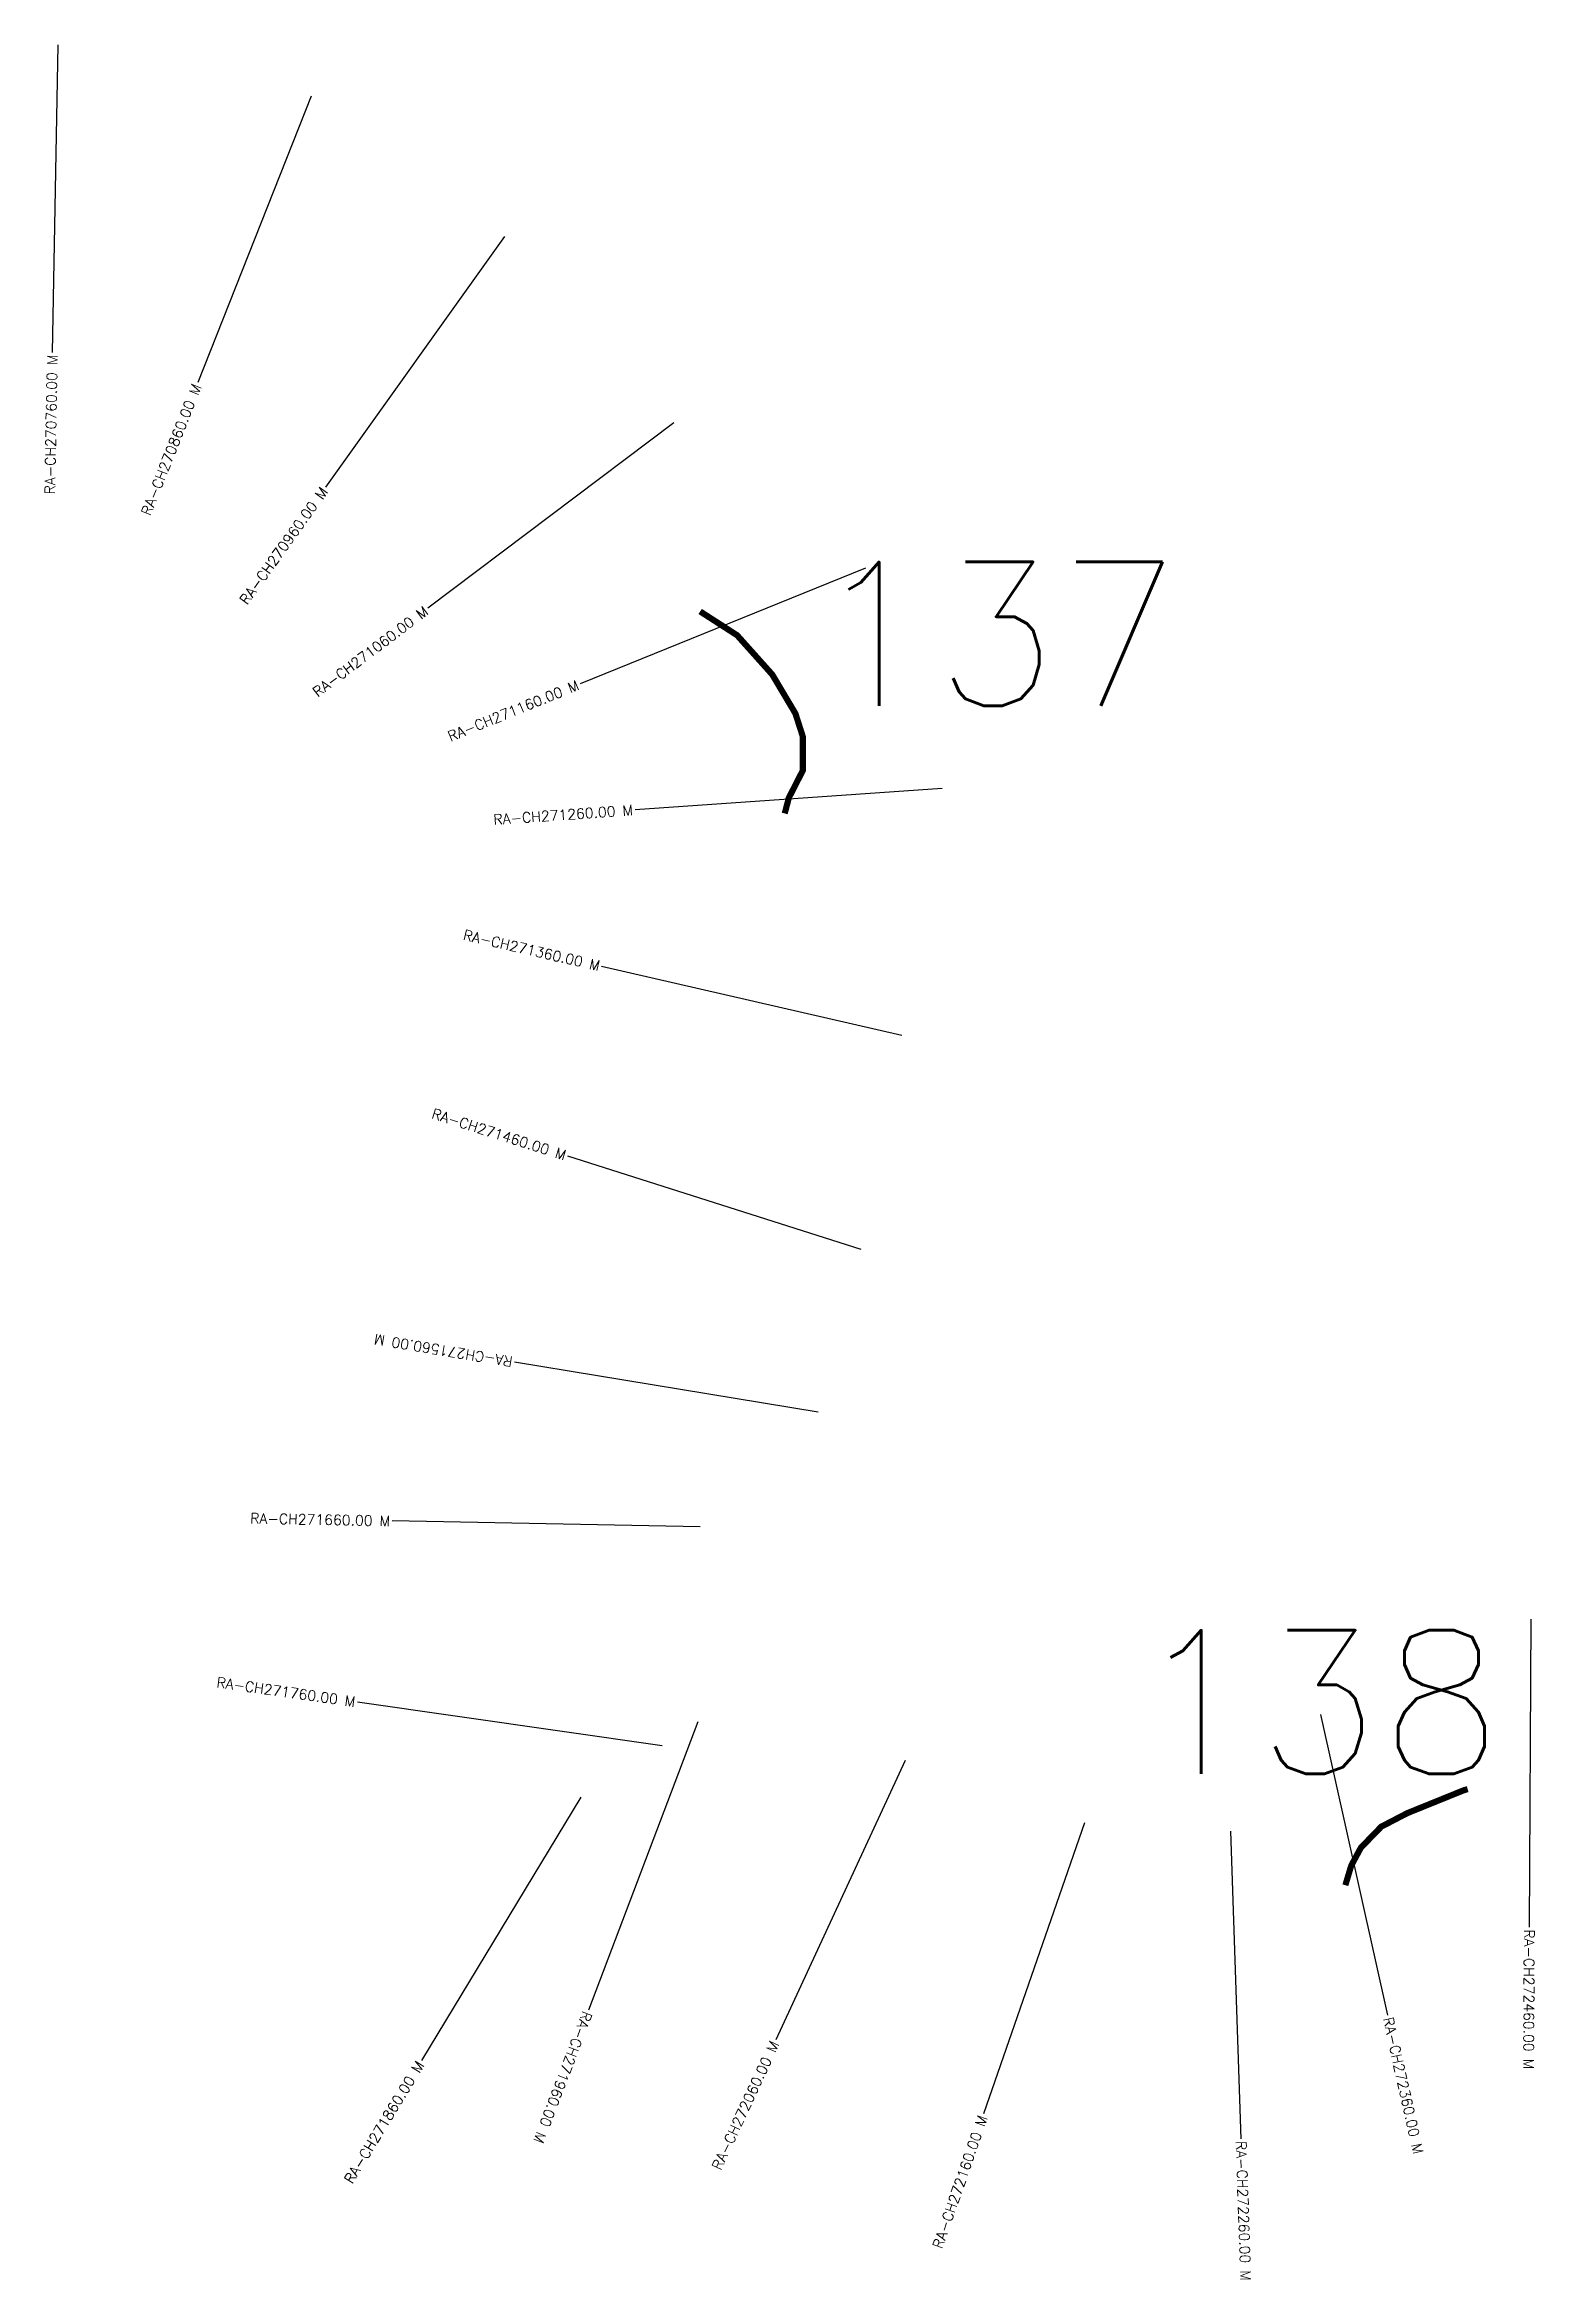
# Model space of a CAD drawing. Header units: metres. Extents: x 281582 to 287357, y 2025748 to 2031196.
# Drawn here: x 281582 to 282307, y 2029297 to 2030385 of the extents above; entities that cross this region are included whole.
import ezdxf
from ezdxf.enums import TextEntityAlignment as Align

# ---------------------------------------------------------------- set-up
doc = ezdxf.new("R2010")
doc.units = ezdxf.units.M
for name, color, linetype in [('CS', 134, 'Continuous'), ('CSMark', 6, 'Continuous'), ('NATURALLY PROTECTED', 3, 'Continuous')]:
    doc.layers.add(name, color=color, linetype=linetype)
doc.styles.get("Standard").update_dxf_attribs({"font": 'simplex.shx'})

msp = doc.modelspace()

# ---------------------------------------------------------------- texts
at = {"char_height": 70, "attachment_point": 1}
for s, insert in [('137', (281955.2, 2030133.5)), ('138', (282112.1, 2029613.2))]:
    msp.add_mtext_dynamic_manual_height_columns(s, width=95.172, gutter_width=1, heights=[0], dxfattribs=dict(at, insert=insert))
at = {"layer": 'CSMark'}
for s, rotation, p in [('RA-CH270760.00 M', 88.9645, (281585.4, 2030234.5)), ('RA-CH270860.00 M', 68.3876, (281655.9, 2030219.9)), ('RA-CH270960.00 M', 54.4518, (281717.9, 2030169.1)), ('RA-CH271060.00 M', 37.0086, (281767.6, 2030110.4)), ('RA-CH271160.00 M', 21.9838, (281841.6, 2030073.8)), ('RA-CH271260.00 M', 3.9431, (281868.3, 2030012.7)), ('RA-CH271360.00 M', 347.0117, (281852.1, 2029936.7)), ('RA-CH271460.00 M', 342.3606, (281835.5, 2029844.4)), ('RA-CH271660.00 M', 358.8954, (281750, 2029666.4)), ('RA-CH271760.00 M', 351.8835, (281733, 2029578.3)), ('RA-CH272060.00 M', 65.136, (281937.4, 2029412.7)), ('RA-CH271860.00 M', 58.784, (281764.7, 2029402.7)), ('RA-CH272160.00 M', 70.8438, (282038.8, 2029376.7))]:
    msp.add_text(s, height=5, rotation=rotation, dxfattribs=at).set_placement(p, align=Align.MIDDLE_RIGHT)
for s, rotation, p in [('RA-CH271560.00 M', 170.6411, (281809.5, 2029743.9)), ('RA-CH272460.00 M', 269.7188, (282304.9, 2029467.5)), ('RA-CH271960.00 M', 249.2098, (281846.2, 2029427.3)), ('RA-CH272360.00 M', 282.5764, (282236.1, 2029424.7)), ('RA-CH272260.00 M', 271.9598, (282164.5, 2029364.4))]:
    msp.add_text(s, height=5, rotation=rotation, dxfattribs=at).set_placement(p, align=Align.MIDDLE_LEFT)

# ---------------------------------------------------------------- linework, layer by layer
at = {"layer": 'CS'}
for p, q in [((281588.1, 2030385.4), (281585.4, 2030235.5)), ((281711.5, 2030360.3), (281656.3, 2030220.9)), ((281805.7, 2030292), (281718.5, 2030169.9)), ((281888.2, 2030201.3), (281768.4, 2030111)), ((281981.6, 2030130.4), (281842.5, 2030074.2)), ((282018.9, 2030023.1), (281869.3, 2030012.7)), ((281999.2, 2029902.8), (281853, 2029936.5)), ((281979.4, 2029798.6), (281836.5, 2029844.1)), ((281958.5, 2029719.4), (281810.5, 2029743.7)), ((281901, 2029663.5), (281751, 2029666.4)), ((282305.6, 2029618.5), (282304.9, 2029468.5)), ((281882.5, 2029556.9), (281734, 2029578.1)), ((282203.2, 2029572.1), (282235.9, 2029425.7)), ((281899.8, 2029568.5), (281846.6, 2029428.2)), ((282000.9, 2029549.7), (281937.8, 2029413.6)), ((281842.9, 2029531.9), (281765.2, 2029403.6)), ((282088.3, 2029519.3), (282039.1, 2029377.6)), ((282159.3, 2029515.3), (282164.4, 2029365.4))]:
    msp.add_line(p, q, dxfattribs=at)
at = {"layer": 'NATURALLY PROTECTED', "const_width": 3, "flags": 128}
for points in [[(281901, 2030109.4), (281919, 2030097.8), (281936.1, 2030078.7), (281947.4, 2030059.7), (281951, 2030048.5), (281951, 2030031.9), (281944.2, 2030018.6), (281942.2, 2030011)], [(282215.3, 2029489), (282218.2, 2029498.6), (282222.9, 2029507.3), (282232.8, 2029517.5), (282245.5, 2029524.1), (282272.9, 2029535.2), (282274.9, 2029535.8)]]:
    msp.add_lwpolyline(points, dxfattribs=at)

msp.set_redraw_order([(e.dxf.handle, doc.entitydb.next_handle()) for e in msp.query("TEXT MTEXT ATTDEF DIMENSION ARC_DIMENSION")])  # texts and dimensions are drawn at this point

doc.saveas('drawing.dxf')
